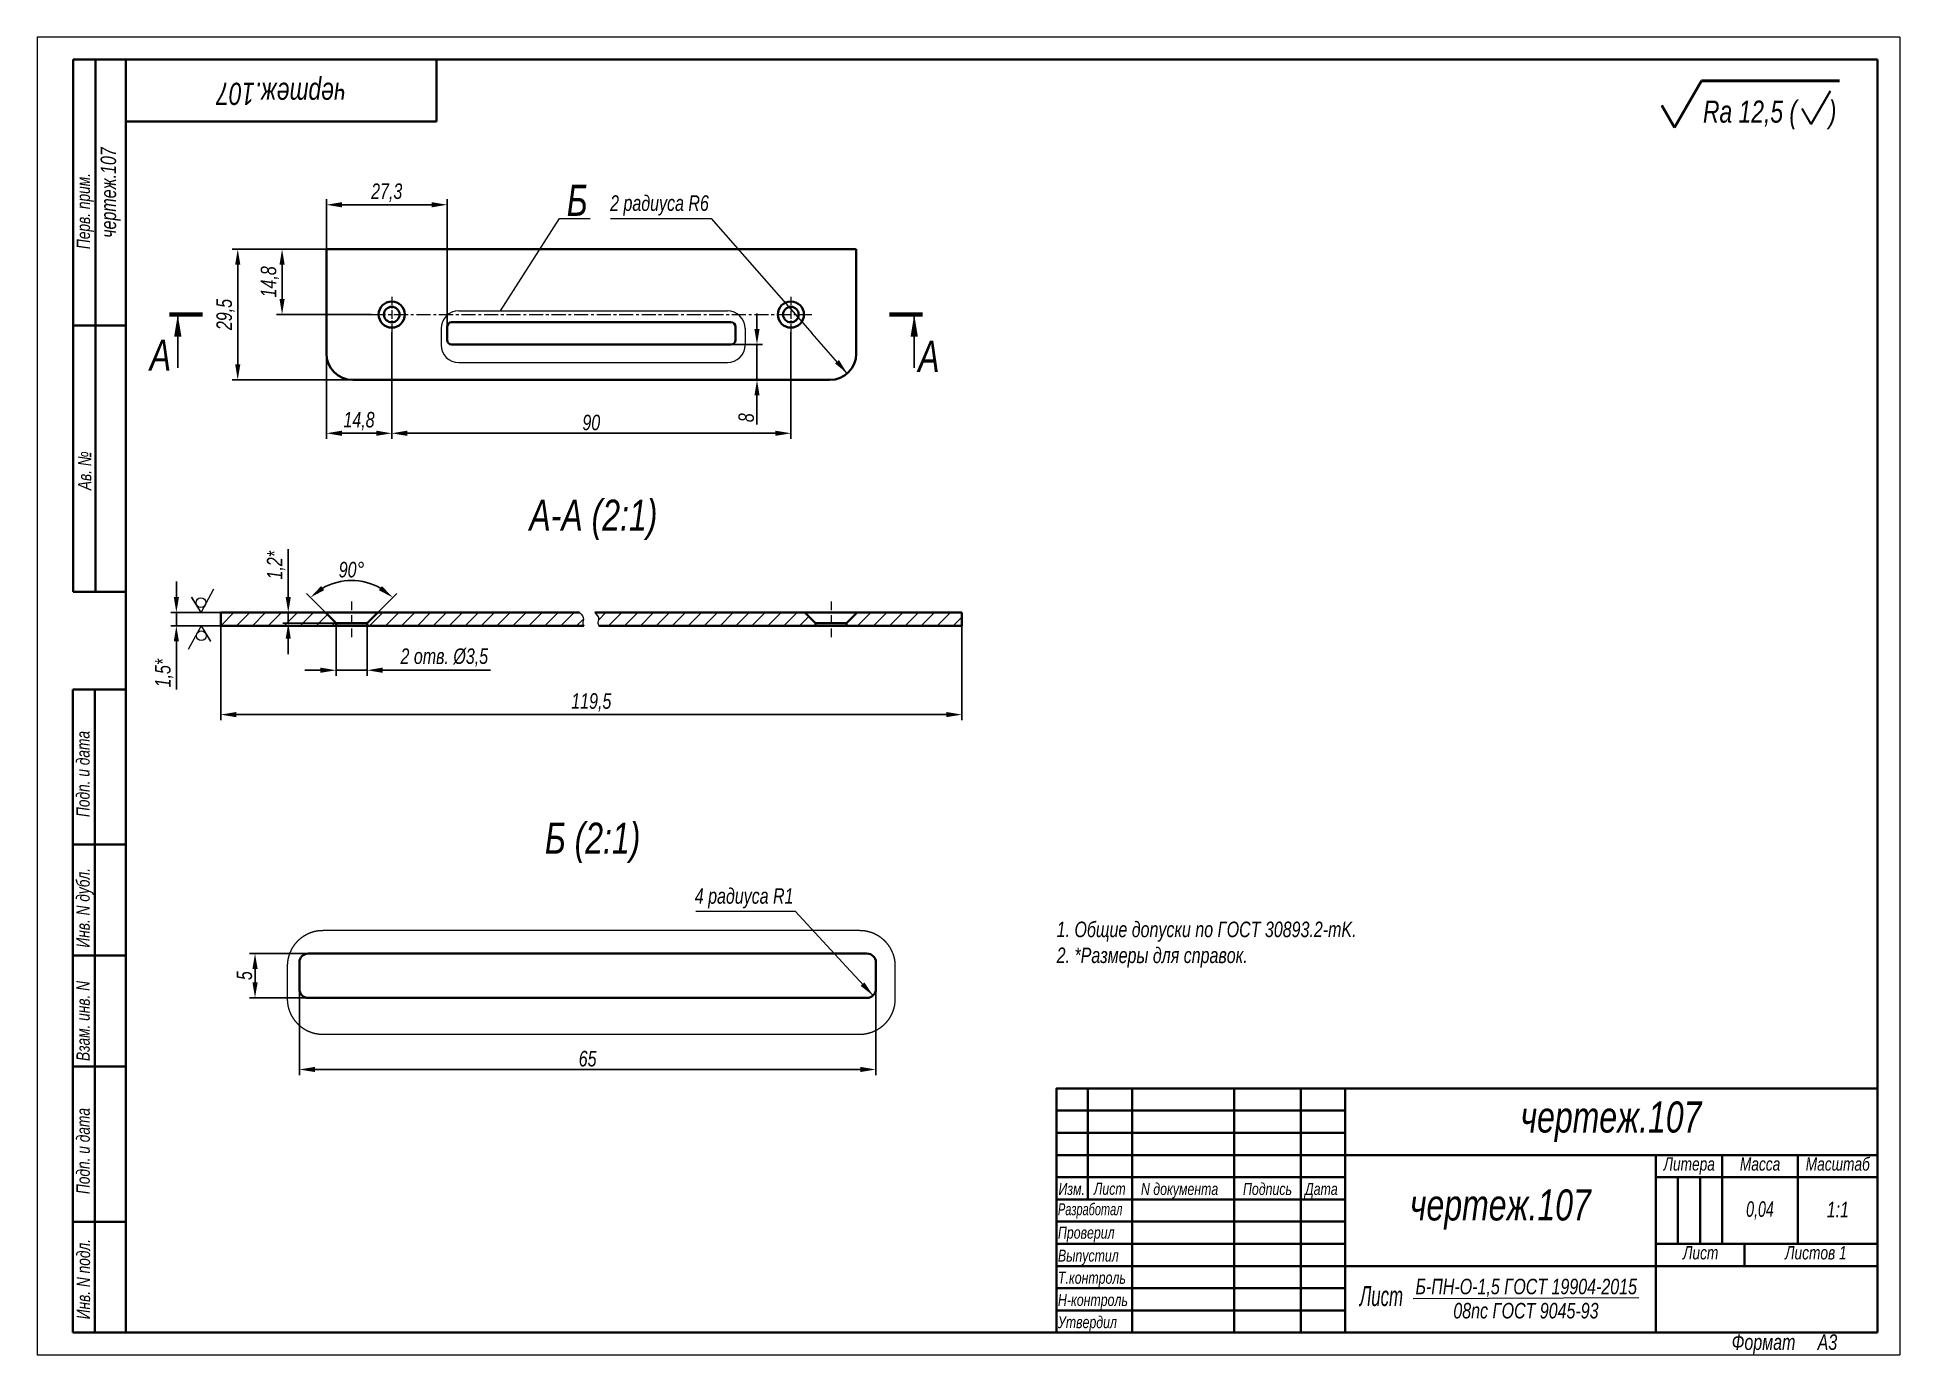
# Model space of a CAD drawing. Header units: millimetres. Extents: x 13811 to 14231, y -9150 to -8853.
import ezdxf

# ---------------------------------------------------------------- set-up
doc = ezdxf.new("R2010")
doc.units = ezdxf.units.MM
doc.linetypes.add('LT_08', pattern=[10.16, 6.35, -1.27, 1.27, -1.27])
for name, color, linetype, lineweight in [('Layer_01', 3, 'Continuous', 13), ('Layer_05', 7, 'Continuous', 40), ('Layer_08', 1, 'Continuous', 15), ('Layer_09', 6, 'Continuous', 15), ('Layer_15', 7, 'Continuous', 40), ('Layer_18', 7, 'Continuous', 18), ('Layer_19', 7, 'Continuous', 50), ('Layer_20', 8, 'Continuous', 20)]:
    doc.layers.add(name, color=color, linetype=linetype, lineweight=lineweight)
doc.styles.add('Style_01', font='ARIALNI.TTF', dxfattribs={"width": 0.9, "height": 3.5})
doc.dimstyles.new('DimStyle_05', dxfattribs={"dimtxt": 3.5, "dimasz": 3.5, "dimexe": 1.25, "dimexo": 0, "dimtad": 1, "dimdec": 1, "dimtxsty": 'Style_01', "dimcen": 0, "dimazin": 3, "dimtfac": 1, "dimtdec": 1, "dimtmove": 0, "dimatfit": 3})

msp = doc.modelspace()

# ---------------------------------------------------------------- texts
at = {"layer": 'Layer_01', "style": 'Style_01'}
for s, height, width, p in [('Rа 12,5 (     )', 5, 0.9, (14186.28, -8871.89)), ('А', 7, 0.9, (13836.02, -8927.77)), ('А', 7, 0.9, (14009.31, -8928.06)), ('А-А (2:1)', 7, 0.9, (13921.63, -8963.87)), ('1:1', 3.5, 0.9, (14214.18, -9118.65)), ('Лист', 4.5, 0.735, (14108.88, -9138.66))]:
    msp.add_text(s, height=height, dxfattribs=dict(at, width=width)).set_placement(p)
at = {"layer": 'Layer_01', "attachment_point": 5, "style": 'Style_01'}
for insert, char_height, width, rotation in [((13865.65, -8864.63), 5, 70, 180), ((13827.21, -8887.63), 3.5, 60, 90)]:
    msp.add_mtext('чертеж.107', dxfattribs=dict(at, insert=insert, char_height=char_height, width=width, rotation=rotation))
at = {"layer": 'Layer_01', "char_height": 7, "attachment_point": 1, "style": 'Style_01'}
for s, insert in [('Б', (13930.06, -8885.89)), ('Б (2:1)', (13925.12, -9029.68))]:
    msp.add_mtext(s, dxfattribs=dict(at, insert=insert))
at = {"layer": 'Layer_01', "insert": (14040.53, -9062.39), "char_height": 3.5, "attachment_point": 7, "style": 'Style_01'}
msp.add_mtext_dynamic_manual_height_columns('1. Общие допуски по ГОСТ 30893.2-mK.\\P2. *Размеры для справок.', width=195.1382, gutter_width=17.5, heights=[-10.42], dxfattribs=at)
at = {"layer": 'Layer_01', "style": 'Style_01'}
for s, insert, char_height, width, attachment_point in [('чертеж.107', (14165.53, -9097.1), 7, 119.919, 5), ('чертеж.107', (14140.59, -9116.92), 7, 70.0467, 5), ('{\\W0.8;0,04}', (14199.13, -9117.12), 3.5, 17.0113, 5), ('Б-ПН-О-1,5 ГОСТ 19904-2015 ', (14121.46, -9132.5), 3.5, 80.4604, 1), ('08пс ГОСТ 9045-93', (14129.98, -9137.95), 3.5, 80.4604, 1)]:
    msp.add_mtext(s, dxfattribs=dict(at, insert=insert, char_height=char_height, width=width, attachment_point=attachment_point))
at = {"layer": 'Layer_08', "ltscale": 0.5, "char_height": 3.5, "attachment_point": 5, "style": 'Style_01'}
for s, insert in [('2 радиуса R6', (13950.97, -8890.55)), ('4 радиуса R1', (13970.06, -9046.74))]:
    msp.add_mtext(s, dxfattribs=dict(at, insert=insert))

# ---------------------------------------------------------------- blocks, each defined once
blk = doc.blocks.new('Block_18')
at = {"layer": 'Layer_05', "linetype": 'Continuous', "lineweight": 15}
for p, q in [((0, 297.18), (0, 0.18)), ((420, 297.18), (0, 297.18)), ((420, 297.18), (420, 0.18)), ((0, 0.18), (420, 0.18))]:
    blk.add_line(p, q, dxfattribs=at)
at = {"layer": 'Layer_05', "linetype": 'Continuous'}
for p, q in [((415, 292.18), (8.12, 292.18)), ((8.12, 172.18), (8.12, 292.18)), ((13.12, 172.18), (13.12, 292.18)), ((20, 292.18), (20, 5.18)), ((90, 292.18), (90, 278.18)), ((415, 5.18), (415, 292.18)), ((20, 278.18), (90, 278.18)), ((8.12, 232.18), (20, 232.18)), ((8.12, 172.18), (20, 172.18)), ((8, 5.18), (8, 150.18)), ((8, 150.18), (20, 150.18)), ((13, 5.18), (13, 150.18)), ((8, 115.18), (20, 115.18)), ((8, 90.18), (20, 90.18)), ((8, 65.18), (20, 65.18)), ((229.88, 55.22), (294.92, 55.22)), ((229.88, 50.21), (294.92, 50.21)), ((229.88, 45.21), (294.92, 45.21)), ((369.97, 40.21), (369.97, 25.2)), ((374.97, 40.21), (374.97, 25.2)), ((8, 30.18), (20, 30.18)), ((229.88, 30.2), (294.92, 30.2)), ((229.88, 25.2), (294.92, 25.2)), ((229.88, 20.19), (294.92, 20.19)), ((229.88, 15.19), (294.92, 15.19)), ((229.88, 10.19), (294.92, 10.19)), ((8, 5.18), (20, 5.18)), ((20, 5.18), (415, 5.18)), ((415, 5.18), (230, 5.18))]:
    blk.add_line(p, q, dxfattribs=at)
for points in [[(415, 60.22), (229.88, 60.22), (229.88, 5.18)], [(236.88, 60.22), (236.88, 35.2)], [(246.89, 60.22), (246.89, 5.18)], [(269.9, 60.22), (269.9, 5.18)], [(284.91, 60.22), (284.91, 5.18)], [(294.92, 60.22), (294.92, 5.18)], [(415, 45.21), (294.92, 45.21)], [(415, 45.21), (294.92, 45.21)], [(364.97, 45.21), (364.97, 5.18)], [(379.98, 45.21), (379.98, 25.2)], [(396.99, 45.21), (396.99, 25.2)], [(396.99, 45.21), (396.99, 25.2)], [(229.88, 40.21), (294.92, 40.21)], [(364.97, 40.21), (415, 40.21)], [(229.88, 35.2), (294.92, 35.2)], [(364.97, 25.2), (415, 25.2)], [(384.98, 25.2), (384.98, 20.19)], [(294.92, 20.19), (415, 20.19)]]:
    blk.add_lwpolyline(points, dxfattribs=at)
at = {"layer": 'Layer_05', "linetype": 'Continuous', "style": 'Style_01', "width": 0.9}
for s, p in [('Перв. прим.', (11.89, 249.43)), ('Ав. №', (12.16, 195.1)), ('Подп. и дата', (11.81, 121.4)), ('Инв. N дубл.', (11.82, 91.97)), ('Взам. инв. N', (11.83, 66.4)), ('Подп. и дата', (11.85, 36.4)), ('Инв. N подл.', (11.9, 8.18))]:
    blk.add_text(s, height=3, rotation=90, dxfattribs=at).set_placement(p)
at = {"layer": 'Layer_05', "linetype": 'Continuous', "style": 'Style_01'}
for s, height, width, p in [('Литера', 3, 0.9, (366.74, 41.69)), ('Масса', 3, 0.9, (383.95, 41.69)), ('Масштаб', 3, 0.9, (398.8, 41.69)), ('Изм.', 2.7, 0.9, (230.29, 36.2)), ('Лист', 2.7, 0.9, (238.27, 36.25)), ('N документа', 2.7, 0.9, (248.89, 36.2)), ('Подпись', 2.7, 0.9, (271.9, 36.2)), ('Дата', 2.7, 0.9, (285.88, 36.2)), ('Разработал', 2.7, 0.8, (230.17, 31.64)), ('Проверил', 2.7, 0.9, (230.17, 26.36)), ('Выпустил', 2.7, 0.9, (230.17, 21.19)), ('Лист ', 3, 0.9, (371.13, 21.68)), ('Листов 1', 3, 0.9, (394.15, 21.68)), ('Т.контроль', 2.7, 0.9, (230.17, 16.19)), ('Н-контроль', 2.7, 0.9, (230.17, 11.19)), ('Утвердил', 2.7, 0.9, (230.17, 6.18))]:
    blk.add_text(s, height=height, dxfattribs=dict(at, width=width)).set_placement(p)
at = {"layer": 'Layer_05', "linetype": 'Continuous', "insert": (382.1, 4.78), "char_height": 3.5, "width": 32.9515, "attachment_point": 1, "style": 'Style_01'}
blk.add_mtext('Формат     А3', dxfattribs=at)
blk = doc.blocks.new('*D62')
at = {"layer": 'Defpoints', "color": 0, "ltscale": 0.5, "transparency": 16777216}
for p in [(13852.02, -8982.33), (13842.02, -8985.33), (13852.02, -8985.33)]:
    blk.add_point(p, dxfattribs=at)
at = {"layer": 'Layer_08', "color": 0, "lineweight": -2, "ltscale": 0.5, "transparency": 16777216}
for p, q in [((13842.02, -8978.83), (13842.02, -8975.33)), ((13852.02, -8982.33), (13840.77, -8982.33)), ((13842.02, -8982.33), (13842.02, -8985.33)), ((13852.02, -8985.33), (13840.77, -8985.33)), ((13842.02, -8988.83), (13842.02, -8999.64))]:
    blk.add_line(p, q, dxfattribs=at)
at = {"layer": 'Layer_08', "color": 0, "ltscale": 0.5, "transparency": 16777216}
for points in [[(13841.44, -8978.83), (13842.61, -8978.83), (13842.02, -8982.33)], [(13841.44, -8988.83), (13842.61, -8988.83), (13842.02, -8985.33)]]:
    blk.add_solid(points, dxfattribs=at)
at = {"layer": 'Layer_08', "color": 0, "ltscale": 0.5, "transparency": 16777216, "insert": (13839.29, -8995.98), "char_height": 3.5, "attachment_point": 5, "rotation": 90, "style": 'Style_01'}
blk.add_mtext('1,5*', dxfattribs=at)
blk = doc.blocks.new('*D63')
at = {"layer": 'Defpoints', "color": 0, "ltscale": 0.5, "transparency": 16777216}
for p in [(13852.02, -8985.33), (14019.15, -8985.33), (14019.15, -9005.33)]:
    blk.add_point(p, dxfattribs=at)
at = {"layer": 'Layer_08', "color": 0, "lineweight": -2, "ltscale": 0.5, "transparency": 16777216}
for p, q in [((13852.02, -8985.33), (13852.02, -9006.58)), ((14019.15, -8985.33), (14019.15, -9006.58)), ((13855.52, -9005.33), (14015.65, -9005.33))]:
    blk.add_line(p, q, dxfattribs=at)
at = {"layer": 'Layer_08', "color": 0, "ltscale": 0.5, "transparency": 16777216}
for points in [[(13855.52, -9004.74), (13855.52, -9005.91), (13852.02, -9005.33)], [(14015.65, -9004.74), (14015.65, -9005.91), (14019.15, -9005.33)]]:
    blk.add_solid(points, dxfattribs=at)
at = {"layer": 'Layer_08', "color": 0, "ltscale": 0.5, "transparency": 16777216, "insert": (13935.59, -9002.59), "char_height": 3.5, "attachment_point": 5, "style": 'Style_01'}
blk.add_mtext('119,5', dxfattribs=at)
blk = doc.blocks.new('*D64')
at = {"layer": 'Defpoints', "color": 0, "ltscale": 0.5, "transparency": 16777216}
for p in [(13878.02, -8985.33), (13885.02, -8985.33), (13885.02, -8995.33)]:
    blk.add_point(p, dxfattribs=at)
at = {"layer": 'Layer_08', "color": 0, "lineweight": -2, "ltscale": 0.5, "transparency": 16777216}
for p, q in [((13878.02, -8985.33), (13878.02, -8996.58)), ((13885.02, -8985.33), (13885.02, -8996.58)), ((13874.52, -8995.33), (13871.02, -8995.33)), ((13878.02, -8995.33), (13885.02, -8995.33)), ((13888.52, -8995.33), (13912.86, -8995.33))]:
    blk.add_line(p, q, dxfattribs=at)
at = {"layer": 'Layer_08', "color": 0, "ltscale": 0.5, "transparency": 16777216}
for points in [[(13874.52, -8994.74), (13874.52, -8995.91), (13878.02, -8995.33)], [(13888.52, -8994.74), (13888.52, -8995.91), (13885.02, -8995.33)]]:
    blk.add_solid(points, dxfattribs=at)
at = {"layer": 'Layer_08', "color": 0, "ltscale": 0.5, "transparency": 16777216, "insert": (13902.44, -8992.48), "char_height": 3.5, "attachment_point": 5, "style": 'Style_01'}
blk.add_mtext('2 отв. %%C3,5', dxfattribs=at)
blk = doc.blocks.new('*D65')
at = {"layer": 'Defpoints', "color": 0, "ltscale": 0.5, "transparency": 16777216}
for p in [(13884.92, -8975.53), (13875.62, -8982.33), (13887.42, -8982.33), (13878.02, -8984.73), (13885.02, -8984.73)]:
    blk.add_point(p, dxfattribs=at)
at = {"layer": 'Layer_08', "color": 0, "lineweight": -2, "ltscale": 0.5, "transparency": 16777216}
for p, q in [((13875.62, -8982.33), (13871.34, -8978.05)), ((13887.42, -8982.33), (13891.7, -8978.05))]:
    blk.add_line(p, q, dxfattribs=at)
blk.add_arc((13881.52, -8988.23), 13.14, 60.3031, 119.6969, dxfattribs=at)
at = {"layer": 'Layer_08', "color": 0, "ltscale": 0.5, "transparency": 16777216}
for points in [[(13875.36, -8977.27), (13874.66, -8976.35), (13872.23, -8978.93)], [(13888.39, -8976.35), (13887.68, -8977.27), (13890.82, -8978.93)]]:
    blk.add_solid(points, dxfattribs=at)
at = {"layer": 'Layer_08', "color": 0, "ltscale": 0.5, "transparency": 16777216, "insert": (13881.52, -8972.67), "char_height": 3.5, "attachment_point": 5, "style": 'Style_01'}
blk.add_mtext('90°', dxfattribs=at)
blk = doc.blocks.new('*D66')
at = {"layer": 'Defpoints', "color": 0, "ltscale": 0.5, "transparency": 16777216}
for p in [(13878.44, -8982.33), (13867.25, -8984.73), (13878.84, -8984.73)]:
    blk.add_point(p, dxfattribs=at)
at = {"layer": 'Layer_08', "color": 0, "lineweight": -2, "ltscale": 0.5, "transparency": 16777216}
for p, q in [((13867.25, -8978.83), (13867.25, -8968.02)), ((13878.44, -8982.33), (13866, -8982.33)), ((13867.25, -8984.73), (13867.25, -8982.33)), ((13878.84, -8984.73), (13866, -8984.73)), ((13867.25, -8988.23), (13867.25, -8991.73))]:
    blk.add_line(p, q, dxfattribs=at)
at = {"layer": 'Layer_08', "color": 0, "ltscale": 0.5, "transparency": 16777216}
for points in [[(13866.67, -8978.83), (13867.83, -8978.83), (13867.25, -8982.33)], [(13866.67, -8988.23), (13867.83, -8988.23), (13867.25, -8984.73)]]:
    blk.add_solid(points, dxfattribs=at)
at = {"layer": 'Layer_08', "color": 0, "ltscale": 0.5, "transparency": 16777216, "insert": (13864.51, -8971.67), "char_height": 3.5, "attachment_point": 5, "rotation": 90, "style": 'Style_01'}
blk.add_mtext('1,2*', dxfattribs=at)
blk = doc.blocks.new('*D67')
at = {"layer": 'Defpoints', "color": 0, "ltscale": 0.5, "transparency": 16777216}
for p in [(13886.99, -8900.39), (13855.86, -8929.89), (13885.76, -8929.89)]:
    blk.add_point(p, dxfattribs=at)
at = {"layer": 'Layer_08', "color": 0, "lineweight": -2, "ltscale": 0.5, "transparency": 16777216}
for p, q in [((13886.99, -8900.39), (13854.61, -8900.39)), ((13855.86, -8903.89), (13855.86, -8926.39)), ((13885.76, -8929.89), (13854.61, -8929.89))]:
    blk.add_line(p, q, dxfattribs=at)
at = {"layer": 'Layer_08', "color": 0, "ltscale": 0.5, "transparency": 16777216}
for points in [[(13855.28, -8903.89), (13856.44, -8903.89), (13855.86, -8900.39)], [(13855.28, -8926.39), (13856.44, -8926.39), (13855.86, -8929.89)]]:
    blk.add_solid(points, dxfattribs=at)
at = {"layer": 'Layer_08', "color": 0, "ltscale": 0.5, "transparency": 16777216, "insert": (13853.12, -8915.14), "char_height": 3.5, "attachment_point": 5, "rotation": 90, "style": 'Style_01'}
blk.add_mtext('29,5', dxfattribs=at)
blk = doc.blocks.new('*D68')
at = {"layer": 'Defpoints', "color": 0, "ltscale": 0.5, "transparency": 16777216}
for p in [(13894.4, -8900.39), (13865.86, -8915.14), (13886, -8915.14)]:
    blk.add_point(p, dxfattribs=at)
at = {"layer": 'Layer_08', "color": 0, "lineweight": -2, "ltscale": 0.5, "transparency": 16777216}
for p, q in [((13894.4, -8900.39), (13864.61, -8900.39)), ((13865.86, -8903.89), (13865.86, -8911.64)), ((13886, -8915.14), (13864.61, -8915.14))]:
    blk.add_line(p, q, dxfattribs=at)
at = {"layer": 'Layer_08', "color": 0, "ltscale": 0.5, "transparency": 16777216}
for points in [[(13865.28, -8903.89), (13866.44, -8903.89), (13865.86, -8900.39)], [(13865.28, -8911.64), (13866.44, -8911.64), (13865.86, -8915.14)]]:
    blk.add_solid(points, dxfattribs=at)
at = {"layer": 'Layer_08', "color": 0, "ltscale": 0.5, "transparency": 16777216, "insert": (13863.12, -8907.77), "char_height": 3.5, "attachment_point": 5, "rotation": 90, "style": 'Style_01'}
blk.add_mtext('14,8', dxfattribs=at)
blk = doc.blocks.new('*D69')
at = {"layer": 'Defpoints', "color": 0, "ltscale": 0.5, "transparency": 16777216}
for p in [(13890.59, -8919.15), (13980.59, -8919.14), (13980.59, -8941.91)]:
    blk.add_point(p, dxfattribs=at)
at = {"layer": 'Layer_08', "color": 0, "lineweight": -2, "ltscale": 0.5, "transparency": 16777216}
for p, q in [((13890.59, -8919.15), (13890.59, -8943.16)), ((13980.59, -8919.14), (13980.59, -8943.16)), ((13894.09, -8941.91), (13977.09, -8941.91))]:
    blk.add_line(p, q, dxfattribs=at)
at = {"layer": 'Layer_08', "color": 0, "ltscale": 0.5, "transparency": 16777216}
for points in [[(13894.09, -8941.32), (13894.09, -8942.49), (13890.59, -8941.91)], [(13977.09, -8941.32), (13977.09, -8942.49), (13980.59, -8941.91)]]:
    blk.add_solid(points, dxfattribs=at)
at = {"layer": 'Layer_08', "color": 0, "ltscale": 0.5, "transparency": 16777216, "insert": (13935.59, -8939.5), "char_height": 3.5, "attachment_point": 5, "style": 'Style_01'}
blk.add_mtext('90', dxfattribs=at)
blk = doc.blocks.new('*D70')
at = {"layer": 'Defpoints', "color": 0, "ltscale": 0.5, "transparency": 16777216}
for p in [(13875.84, -8912.14), (13890.59, -8919.15), (13890.59, -8941.91)]:
    blk.add_point(p, dxfattribs=at)
at = {"layer": 'Layer_08', "color": 0, "lineweight": -2, "ltscale": 0.5, "transparency": 16777216}
for p, q in [((13875.84, -8912.14), (13875.84, -8943.16)), ((13890.59, -8919.15), (13890.59, -8943.16)), ((13879.34, -8941.91), (13887.09, -8941.91))]:
    blk.add_line(p, q, dxfattribs=at)
at = {"layer": 'Layer_08', "color": 0, "ltscale": 0.5, "transparency": 16777216}
for points in [[(13879.34, -8941.32), (13879.34, -8942.49), (13875.84, -8941.91)], [(13887.09, -8941.32), (13887.09, -8942.49), (13890.59, -8941.91)]]:
    blk.add_solid(points, dxfattribs=at)
at = {"layer": 'Layer_08', "color": 0, "ltscale": 0.5, "transparency": 16777216, "insert": (13883.21, -8939.17), "char_height": 3.5, "attachment_point": 5, "style": 'Style_01'}
blk.add_mtext('14,8', dxfattribs=at)
blk = doc.blocks.new('*D71')
at = {"layer": 'Defpoints', "color": 0, "ltscale": 0.5, "transparency": 16777216}
for p in [(13875.84, -8890.39), (13875.84, -8900.39), (13903.09, -8919.39)]:
    blk.add_point(p, dxfattribs=at)
at = {"layer": 'Layer_08', "color": 0, "lineweight": -2, "ltscale": 0.5, "transparency": 16777216}
for p, q in [((13875.84, -8900.39), (13875.84, -8889.14)), ((13899.59, -8890.39), (13879.34, -8890.39)), ((13903.09, -8919.39), (13903.09, -8889.14))]:
    blk.add_line(p, q, dxfattribs=at)
at = {"layer": 'Layer_08', "color": 0, "ltscale": 0.5, "transparency": 16777216}
for points in [[(13879.34, -8889.81), (13879.34, -8890.98), (13875.84, -8890.39)], [(13899.59, -8889.81), (13899.59, -8890.98), (13903.09, -8890.39)]]:
    blk.add_solid(points, dxfattribs=at)
at = {"layer": 'Layer_08', "color": 0, "ltscale": 0.5, "transparency": 16777216, "insert": (13889.46, -8887.66), "char_height": 3.5, "attachment_point": 5, "style": 'Style_01'}
blk.add_mtext('27,3', dxfattribs=at)
blk = doc.blocks.new('*D72')
at = {"layer": 'Defpoints', "color": 0, "ltscale": 0.5, "transparency": 16777216}
for p in [(13964.29, -8921.89), (13964.69, -8929.89), (13972.95, -8929.89)]:
    blk.add_point(p, dxfattribs=at)
at = {"layer": 'Layer_08', "color": 0, "lineweight": -2, "ltscale": 0.5, "transparency": 16777216}
for p, q in [((13972.95, -8918.39), (13972.95, -8914.89)), ((13964.29, -8921.89), (13974.2, -8921.89)), ((13972.95, -8921.89), (13972.95, -8929.89)), ((13964.69, -8929.89), (13974.2, -8929.89)), ((13972.95, -8933.39), (13972.95, -8939.91))]:
    blk.add_line(p, q, dxfattribs=at)
at = {"layer": 'Layer_08', "color": 0, "ltscale": 0.5, "transparency": 16777216}
for points in [[(13972.37, -8918.39), (13973.54, -8918.39), (13972.95, -8921.89)], [(13972.37, -8933.39), (13973.54, -8933.39), (13972.95, -8929.89)]]:
    blk.add_solid(points, dxfattribs=at)
at = {"layer": 'Layer_08', "color": 0, "ltscale": 0.5, "transparency": 16777216, "insert": (13970.54, -8938.4), "char_height": 3.5, "attachment_point": 5, "rotation": 90, "style": 'Style_01'}
blk.add_mtext('8', dxfattribs=at)
blk = doc.blocks.new('*D73')
at = {"layer": 'Defpoints', "color": 0, "ltscale": 0.5, "transparency": 16777216}
for p in [(13874.43, -9059.18), (13859.76, -9069.18), (13873.6, -9069.18)]:
    blk.add_point(p, dxfattribs=at)
at = {"layer": 'Layer_08', "color": 0, "lineweight": -2, "ltscale": 0.5, "transparency": 16777216}
for p, q in [((13874.43, -9059.18), (13858.51, -9059.18)), ((13859.76, -9062.68), (13859.76, -9065.68)), ((13873.6, -9069.18), (13858.51, -9069.18))]:
    blk.add_line(p, q, dxfattribs=at)
at = {"layer": 'Layer_08', "color": 0, "ltscale": 0.5, "transparency": 16777216}
for points in [[(13859.18, -9062.68), (13860.35, -9062.68), (13859.76, -9059.18)], [(13859.18, -9065.68), (13860.35, -9065.68), (13859.76, -9069.18)]]:
    blk.add_solid(points, dxfattribs=at)
at = {"layer": 'Layer_08', "color": 0, "ltscale": 0.5, "transparency": 16777216, "insert": (13857.36, -9064.18), "char_height": 3.5, "attachment_point": 5, "rotation": 90, "style": 'Style_01'}
blk.add_mtext('5', dxfattribs=at)
blk = doc.blocks.new('*D74')
at = {"layer": 'Defpoints', "color": 0, "ltscale": 0.5, "transparency": 16777216}
for p in [(13869.76, -9064.18), (13999.76, -9064.18), (13999.76, -9085.33)]:
    blk.add_point(p, dxfattribs=at)
at = {"layer": 'Layer_08', "color": 0, "lineweight": -2, "ltscale": 0.5, "transparency": 16777216}
for p, q in [((13869.76, -9064.18), (13869.76, -9086.58)), ((13999.76, -9064.18), (13999.76, -9086.58)), ((13873.26, -9085.33), (13996.26, -9085.33))]:
    blk.add_line(p, q, dxfattribs=at)
at = {"layer": 'Layer_08', "color": 0, "ltscale": 0.5, "transparency": 16777216}
for points in [[(13873.26, -9084.74), (13873.26, -9085.91), (13869.76, -9085.33)], [(13996.26, -9084.74), (13996.26, -9085.91), (13999.76, -9085.33)]]:
    blk.add_solid(points, dxfattribs=at)
at = {"layer": 'Layer_08', "color": 0, "ltscale": 0.5, "transparency": 16777216, "insert": (13934.76, -9082.91), "char_height": 3.5, "attachment_point": 5, "style": 'Style_01'}
blk.add_mtext('65', dxfattribs=at)

# ---------------------------------------------------------------- dimensions: what is measured, and where the dimension line sits
at = {"layer": 'Layer_08', "ltscale": 0.5}
for base, p1, p2, picture, middle in [((13875.83785307, -8890.39382974), (13903.08785307, -8919.39382974), (13875.83785307, -8900.39382974), '*D71', (13889.46285307, -8887.65832496)), ((13890.58785307, -8941.90812876), (13875.83785307, -8912.14382974), (13890.58785307, -8919.15463677), '*D70', (13883.21285307, -8939.17262399)), ((13980.59, -8941.91), (13890.59, -8919.15), (13980.59, -8919.14), '*D69', (13935.59, -8939.5))]:
    dim = msp.add_linear_dim(base=base, p1=p1, p2=p2, dimstyle='DimStyle_05', dxfattribs=at)
    dim.commit()
    dim.dimension.update_dxf_attribs({"geometry": picture, "text_midpoint": middle})
for base, p1, p2, picture, middle in [((13855.86, -8929.89), (13886.99, -8900.39), (13885.76, -8929.89), '*D67', (13853.12, -8915.14)), ((13865.8587506, -8915.14382974), (13894.39630933, -8900.39382974), (13885.99617178, -8915.14382974), '*D68', (13863.12324583, -8907.76882974))]:
    dim = msp.add_linear_dim(base=base, p1=p1, p2=p2, angle=90, dimstyle='DimStyle_05', dxfattribs=at)
    dim.commit()
    dim.dimension.update_dxf_attribs({"geometry": picture, "text_midpoint": middle})
dim = msp.add_linear_dim(base=(13972.95, -8929.89), p1=(13964.29, -8921.89), p2=(13964.69, -8929.89), angle=90, dimstyle='DimStyle_05', dxfattribs=at)
dim.commit()
dim.dimension.update_dxf_attribs({"geometry": '*D72', "text_midpoint": (13972.95, -8938.4), "dimtype": 160})
dim = msp.add_linear_dim(base=(13867.25, -8984.73), p1=(13878.44, -8982.33), p2=(13878.84, -8984.73), angle=90, text='1,2*', dimstyle='DimStyle_05', dxfattribs=at)
dim.commit()
dim.dimension.update_dxf_attribs({"geometry": '*D66', "text_midpoint": (13867.25, -8971.67), "dimtype": 160})
dim = msp.add_angular_dim_2l(base=(13884.92, -8975.53), line1=((13885.02, -8984.73), (13887.42, -8982.33)), line2=((13875.62, -8982.33), (13878.02, -8984.73)), dimstyle='DimStyle_05', dxfattribs=at)
dim.commit()
dim.dimension.update_dxf_attribs({"geometry": '*D65', "text_midpoint": (13881.52, -8972.67)})
for base, p1, p2, text, picture, middle in [((13842.02, -8985.33), (13852.02, -8982.33), (13852.02, -8985.33), '1,5*', '*D62', (13839.29, -8995.98)), ((13859.76, -9069.18), (13874.43, -9059.18), (13873.6, -9069.18), '5', '*D73', (13857.36, -9064.18))]:
    dim = msp.add_linear_dim(base=base, p1=p1, p2=p2, angle=90, text=text, dimstyle='DimStyle_05', dxfattribs=at)
    dim.commit()
    dim.dimension.update_dxf_attribs({"geometry": picture, "text_midpoint": middle})
for base, p1, p2, text, picture, middle in [((14019.15, -9005.33), (13852.02, -8985.33), (14019.15, -8985.33), '119,5', '*D63', (13935.59, -9002.59)), ((13999.76, -9085.33), (13869.76, -9064.18), (13999.76, -9064.18), '65', '*D74', (13934.76, -9082.91))]:
    dim = msp.add_linear_dim(base=base, p1=p1, p2=p2, text=text, dimstyle='DimStyle_05', dxfattribs=at)
    dim.commit()
    dim.dimension.update_dxf_attribs({"geometry": picture, "text_midpoint": middle})
dim = msp.add_linear_dim(base=(13885.02, -8995.33), p1=(13878.02, -8985.33), p2=(13885.02, -8985.33), text='2 отв. %%C3,5', dimstyle='DimStyle_05', dxfattribs=at)
dim.commit()
dim.dimension.update_dxf_attribs({"geometry": '*D64', "text_midpoint": (13902.44, -8995.33), "dimtype": 160})

# ---------------------------------------------------------------- hatches: boundary and pattern name
at = {"linetype": 'Continuous', "lineweight": 18}
h = msp.add_hatch(dxfattribs=at)
h.set_pattern_fill('ANSI31', color=256, scale=0.8, style=0)
h.set_pattern_definition([(45, (-13924.705, 9019.3402), (-1.79605122, 1.79605122), [])])
h.paths.add_polyline_path([(13875.62, -8982.33), (13852.02, -8982.33), (13852.02, -8985.33), (13878.02, -8985.33), (13878.02, -8984.73)], flags=0)
h = msp.add_hatch(dxfattribs=at)
h.set_pattern_fill('ANSI31', color=256, scale=0.8, style=0)
h.set_pattern_definition([(45, (-13996.5741, 9019.3402), (-1.79605122, 1.79605122), [])])
h.paths.add_polyline_path([(13993.15, -8985.33), (14019.15, -8985.33), (14019.15, -8982.33), (13995.55, -8982.33), (13993.15, -8984.73)], flags=0)
at = {"layer": 'Layer_18', "ltscale": 0.5}
h = msp.add_hatch(dxfattribs=at)
h.set_pattern_fill('ANSI31', color=256, scale=0.8)
edge = h.paths.add_edge_path()
edge.add_spline(control_points=[(13933.89, -8985.33), (13933.76, -8985.05), (13933.54, -8984.57), (13934.07, -8983.49), (13933.42, -8982.82), (13932.94, -8982.33)], knot_values=[0, 0, 0, 0, 0.876979, 1.489397, 3.276457, 3.276457, 3.276457, 3.276457], degree=3, periodic=0)
edge.add_line((13932.94, -8982.33), (13887.42, -8982.33))
edge.add_line((13887.42, -8982.33), (13885.02, -8984.73))
edge.add_line((13885.02, -8984.73), (13885.02, -8985.33))
edge.add_line((13885.02, -8985.33), (13933.89, -8985.33))
edge = h.paths.add_edge_path()
edge.add_line((13983.75, -8982.33), (13936.35, -8982.33))
edge.add_spline(control_points=[(13936.35, -8982.33), (13936.84, -8982.82), (13937.48, -8983.49), (13936.96, -8984.57), (13937.18, -8985.05), (13937.3, -8985.33)], knot_values=[0, 0, 0, 0, 1.787059, 2.399478, 3.276457, 3.276457, 3.276457, 3.276457], degree=3, periodic=0)
edge.add_line((13937.3, -8985.33), (13986.15, -8985.33))
edge.add_line((13986.15, -8985.33), (13986.15, -8984.73))
edge.add_line((13986.15, -8984.73), (13983.75, -8982.33))

# ---------------------------------------------------------------- linework, layer by layer
at = {"layer": 'Layer_01', "lineweight": 13, "ltscale": 0.303109}
msp.add_line((14179.84, -8872.95), (14185.91, -8862.45), dxfattribs=at)
msp.add_line((14179.84, -8872.95), (14185.91, -8862.45), dxfattribs=at)
msp.add_line((14179.84, -8872.95), (14185.91, -8862.45), dxfattribs=at)
at = {"layer": 'Layer_01', "lineweight": 30}
for q in [(14215.03, -8864.69), (14215.03, -8864.69), (14215.03, -8864.69), (14215.03, -8864.69), (14208.68, -8868.69), (14208.68, -8868.69), (14208.68, -8868.69), (14208.68, -8868.69)]:
    msp.add_line((14210.7, -8872.19), q, dxfattribs=at)
at = {"layer": 'Layer_01', "lineweight": 13, "ltscale": 0.141451}
msp.add_line((14179.84, -8872.95), (14177.02, -8868.05), dxfattribs=at)
msp.add_line((14179.84, -8872.95), (14177.02, -8868.05), dxfattribs=at)
msp.add_line((14179.84, -8872.95), (14177.02, -8868.05), dxfattribs=at)
at = {"layer": 'Layer_01'}
msp.add_line((14120.95, -9136.95), (14171.82, -9136.76), dxfattribs=at)
at = {"layer": 'Layer_08', "linetype": 'Continuous', "lineweight": 13, "ltscale": 0.5}
for p, q in [((13939.93, -8893.47), (13962.64, -8893.47)), ((13962.64, -8893.47), (13985.38, -8919.38)), ((13993.29, -8928.4), (13985.38, -8919.38)), ((13959.15, -9049.66), (13981.59, -9049.66)), ((13981.59, -9049.66), (13994.03, -9063.14)), ((13999.12, -9068.65), (13994.03, -9063.14))]:
    msp.add_line(p, q, dxfattribs=at)
at = {"layer": 'Layer_08', "ltscale": 0.5}
for points in [[(13991.43, -8925.39), (13990.55, -8926.16), (13993.29, -8928.4)], [(13997.17, -9065.69), (13996.32, -9066.48), (13999.12, -9068.65)]]:
    msp.add_solid(points, dxfattribs=at)
at = {"layer": 'Layer_09', "linetype": 'LT_08', "ltscale": 0.3}
for p, q in [((13890.59, -8911.13), (13890.59, -8919.15)), ((13980.59, -8911.15), (13980.59, -8919.14)), ((13881.52, -8979.85), (13881.52, -8987.87)), ((13989.65, -8979.85), (13989.65, -8987.87))]:
    msp.add_line(p, q, dxfattribs=at)
at = {"layer": 'Layer_09', "linetype": 'LT_08', "ltscale": 0.5}
msp.add_line((13886, -8915.14), (13985.34, -8915.14), dxfattribs=at)
at = {"layer": 'Layer_09'}
for p, q in [((13905.72, -8914.32), (13966.28, -8914.32)), ((13901.72, -8918.32), (13901.72, -8921.99)), ((13970.28, -8918.32), (13970.28, -8921.99)), ((13905.72, -8925.99), (13966.28, -8925.99))]:
    msp.add_line(p, q, dxfattribs=at)
for points in [[(13915.08, -8914.32), (13928.41, -8893.47)], [(13928.41, -8893.47), (13935.34, -8893.47)]]:
    msp.add_lwpolyline(points, dxfattribs=at)
at = {"layer": 'Layer_09', "flags": 128}
msp.add_lwpolyline([(13996.15, -9054.03), (13996.14, -9054.03), (13875.03, -9054.03), (13874.95, -9054.04), (13874.87, -9054.04), (13874.79, -9054.04), (13874.71, -9054.04), (13874.63, -9054.04), (13874.55, -9054.05), (13874.47, -9054.05), (13874.39, -9054.06), (13874.31, -9054.07), (13874.23, -9054.07), (13874.15, -9054.08), (13874.07, -9054.09), (13874, -9054.1), (13873.92, -9054.11), (13873.84, -9054.12), (13873.76, -9054.14), (13873.68, -9054.15), (13873.6, -9054.16), (13873.52, -9054.18), (13873.44, -9054.19), (13873.36, -9054.21), (13873.29, -9054.23), (13873.21, -9054.25), (13873.13, -9054.26), (13873.05, -9054.28), (13872.98, -9054.3), (13872.9, -9054.32), (13872.82, -9054.35), (13872.74, -9054.37), (13872.67, -9054.39), (13872.59, -9054.42), (13872.52, -9054.44), (13872.44, -9054.47), (13872.36, -9054.49), (13872.29, -9054.52), (13872.21, -9054.55), (13872.14, -9054.58), (13872.07, -9054.61), (13871.99, -9054.64), (13871.92, -9054.67), (13871.84, -9054.7), (13871.77, -9054.73), (13871.7, -9054.76), (13871.62, -9054.8), (13871.55, -9054.83), (13871.48, -9054.87), (13871.41, -9054.9), (13871.34, -9054.94), (13871.27, -9054.98), (13871.2, -9055.01), (13871.13, -9055.05), (13871.06, -9055.09), (13870.99, -9055.13), (13870.92, -9055.17), (13870.85, -9055.21), (13870.78, -9055.26), (13870.72, -9055.3), (13870.65, -9055.34), (13870.58, -9055.39), (13870.52, -9055.43), (13870.45, -9055.48), (13870.38, -9055.52), (13870.32, -9055.57), (13870.25, -9055.62), (13870.19, -9055.67), (13870.13, -9055.71), (13870.06, -9055.76), (13870, -9055.81), (13869.94, -9055.86), (13869.88, -9055.92), (13869.82, -9055.97), (13869.76, -9056.02), (13869.7, -9056.07), (13869.64, -9056.13), (13869.58, -9056.18), (13869.52, -9056.24), (13869.46, -9056.29), (13869.41, -9056.35), (13869.35, -9056.4), (13869.29, -9056.46), (13869.24, -9056.52), (13869.18, -9056.58), (13869.13, -9056.64), (13869.08, -9056.69), (13869.02, -9056.75), (13868.97, -9056.82), (13868.92, -9056.88), (13868.87, -9056.94), (13868.82, -9057), (13868.77, -9057.06), (13868.72, -9057.12), (13868.67, -9057.19), (13868.62, -9057.25), (13868.57, -9057.32), (13868.53, -9057.38), (13868.48, -9057.45), (13868.43, -9057.51), (13868.39, -9057.58), (13868.34, -9057.65), (13868.3, -9057.71), (13868.26, -9057.78), (13868.22, -9057.85), (13868.17, -9057.92), (13868.13, -9057.98), (13868.09, -9058.05), (13868.05, -9058.12), (13868.01, -9058.19), (13867.98, -9058.26), (13867.94, -9058.33), (13867.9, -9058.41), (13867.87, -9058.48), (13867.83, -9058.55), (13867.8, -9058.62), (13867.76, -9058.69), (13867.73, -9058.77), (13867.7, -9058.84), (13867.67, -9058.91), (13867.64, -9058.99), (13867.61, -9059.06), (13867.58, -9059.14), (13867.55, -9059.21), (13867.52, -9059.29), (13867.49, -9059.36), (13867.47, -9059.44), (13867.44, -9059.51), (13867.42, -9059.59), (13867.39, -9059.66), (13867.37, -9059.74), (13867.35, -9059.82), (13867.32, -9059.89), (13867.3, -9059.97), (13867.28, -9060.05), (13867.26, -9060.13), (13867.24, -9060.2), (13867.23, -9060.28), (13867.21, -9060.36), (13867.19, -9060.44), (13867.18, -9060.52), (13867.16, -9060.6), (13867.15, -9060.67), (13867.14, -9060.75), (13867.12, -9060.83), (13867.11, -9060.91), (13867.1, -9060.99), (13867.09, -9061.07), (13867.08, -9061.15), (13867.07, -9061.23), (13867.07, -9061.31), (13867.06, -9061.39), (13867.05, -9061.47), (13867.05, -9061.55), (13867.04, -9061.63), (13867.04, -9061.71), (13867.04, -9061.79), (13867.03, -9061.87), (13867.03, -9061.95), (13867.03, -9062.03), (13867.03, -9062.03), (13867.03, -9069.38), (13867.03, -9069.46), (13867.03, -9069.54), (13867.04, -9069.62), (13867.04, -9069.7), (13867.04, -9069.78), (13867.05, -9069.86), (13867.05, -9069.94), (13867.06, -9070.02), (13867.06, -9070.1), (13867.07, -9070.18), (13867.08, -9070.26), (13867.09, -9070.34), (13867.1, -9070.41), (13867.11, -9070.49), (13867.12, -9070.57), (13867.13, -9070.65), (13867.15, -9070.73), (13867.16, -9070.81), (13867.18, -9070.89), (13867.19, -9070.97), (13867.21, -9071.05), (13867.23, -9071.12), (13867.24, -9071.2), (13867.26, -9071.28), (13867.28, -9071.36), (13867.3, -9071.43), (13867.32, -9071.51), (13867.34, -9071.59), (13867.37, -9071.67), (13867.39, -9071.74), (13867.41, -9071.82), (13867.44, -9071.89), (13867.46, -9071.97), (13867.49, -9072.05), (13867.52, -9072.12), (13867.55, -9072.2), (13867.57, -9072.27), (13867.6, -9072.34), (13867.63, -9072.42), (13867.66, -9072.49), (13867.7, -9072.57), (13867.73, -9072.64), (13867.76, -9072.71), (13867.79, -9072.78), (13867.83, -9072.86), (13867.86, -9072.93), (13867.9, -9073), (13867.94, -9073.07), (13867.97, -9073.14), (13868.01, -9073.21), (13868.05, -9073.28), (13868.09, -9073.35), (13868.13, -9073.42), (13868.17, -9073.49), (13868.21, -9073.56), (13868.25, -9073.63), (13868.3, -9073.69), (13868.34, -9073.76), (13868.38, -9073.83), (13868.43, -9073.89), (13868.48, -9073.96), (13868.52, -9074.03), (13868.57, -9074.09), (13868.62, -9074.16), (13868.66, -9074.22), (13868.71, -9074.28), (13868.76, -9074.35), (13868.81, -9074.41), (13868.86, -9074.47), (13868.91, -9074.53), (13868.97, -9074.59), (13869.02, -9074.65), (13869.07, -9074.71), (13869.12, -9074.77), (13869.18, -9074.83), (13869.23, -9074.89), (13869.29, -9074.95), (13869.35, -9075), (13869.4, -9075.06), (13869.46, -9075.12), (13869.52, -9075.17), (13869.57, -9075.23), (13869.63, -9075.28), (13869.69, -9075.33), (13869.75, -9075.39), (13869.81, -9075.44), (13869.87, -9075.49), (13869.94, -9075.54), (13870, -9075.59), (13870.06, -9075.64), (13870.12, -9075.69), (13870.19, -9075.74), (13870.25, -9075.79), (13870.31, -9075.84), (13870.38, -9075.88), (13870.44, -9075.93), (13870.51, -9075.98), (13870.58, -9076.02), (13870.64, -9076.07), (13870.71, -9076.11), (13870.78, -9076.15), (13870.85, -9076.19), (13870.91, -9076.24), (13870.98, -9076.28), (13871.05, -9076.32), (13871.12, -9076.36), (13871.19, -9076.4), (13871.26, -9076.43), (13871.33, -9076.47), (13871.4, -9076.51), (13871.48, -9076.54), (13871.55, -9076.58), (13871.62, -9076.61), (13871.69, -9076.65), (13871.76, -9076.68), (13871.84, -9076.71), (13871.91, -9076.74), (13871.99, -9076.77), (13872.06, -9076.8), (13872.13, -9076.83), (13872.21, -9076.86), (13872.28, -9076.89), (13872.36, -9076.92), (13872.43, -9076.94), (13872.51, -9076.97), (13872.59, -9076.99), (13872.66, -9077.02), (13872.74, -9077.04), (13872.82, -9077.06), (13872.89, -9077.09), (13872.97, -9077.11), (13873.05, -9077.13), (13873.12, -9077.15), (13873.2, -9077.17), (13873.28, -9077.18), (13873.36, -9077.2), (13873.44, -9077.22), (13873.52, -9077.23), (13873.59, -9077.25), (13873.67, -9077.26), (13873.75, -9077.27), (13873.83, -9077.29), (13873.91, -9077.3), (13873.99, -9077.31), (13874.07, -9077.32), (13874.15, -9077.33), (13874.23, -9077.34), (13874.31, -9077.34), (13874.39, -9077.35), (13874.47, -9077.36), (13874.55, -9077.36), (13874.63, -9077.37), (13874.71, -9077.37), (13874.79, -9077.37), (13874.87, -9077.38), (13874.95, -9077.38), (13875.03, -9077.38), (13875.03, -9077.38), (13996.14, -9077.38), (13996.22, -9077.38), (13996.3, -9077.38), (13996.38, -9077.37), (13996.46, -9077.37), (13996.54, -9077.37), (13996.62, -9077.36), (13996.7, -9077.36), (13996.78, -9077.35), (13996.86, -9077.35), (13996.94, -9077.34), (13997.02, -9077.33), (13997.1, -9077.32), (13997.18, -9077.31), (13997.26, -9077.3), (13997.34, -9077.29), (13997.42, -9077.28), (13997.5, -9077.26), (13997.58, -9077.25), (13997.65, -9077.23), (13997.73, -9077.22), (13997.81, -9077.2), (13997.89, -9077.18), (13997.97, -9077.17), (13998.04, -9077.15), (13998.12, -9077.13), (13998.2, -9077.11), (13998.28, -9077.09), (13998.35, -9077.07), (13998.43, -9077.04), (13998.51, -9077.02), (13998.58, -9077), (13998.66, -9076.97), (13998.74, -9076.95), (13998.81, -9076.92), (13998.89, -9076.89), (13998.96, -9076.86), (13999.04, -9076.84), (13999.11, -9076.81), (13999.18, -9076.78), (13999.26, -9076.75), (13999.33, -9076.71), (13999.41, -9076.68), (13999.48, -9076.65), (13999.55, -9076.62), (13999.62, -9076.58), (13999.69, -9076.55), (13999.77, -9076.51), (13999.84, -9076.47), (13999.91, -9076.44), (13999.98, -9076.4), (14000.05, -9076.36), (14000.12, -9076.32), (14000.19, -9076.28), (14000.26, -9076.24), (14000.32, -9076.2), (14000.39, -9076.16), (14000.46, -9076.11), (14000.53, -9076.07), (14000.59, -9076.02), (14000.66, -9075.98), (14000.73, -9075.93), (14000.79, -9075.89), (14000.86, -9075.84), (14000.92, -9075.79), (14000.98, -9075.75), (14001.05, -9075.7), (14001.11, -9075.65), (14001.17, -9075.6), (14001.24, -9075.55), (14001.3, -9075.5), (14001.36, -9075.44), (14001.42, -9075.39), (14001.48, -9075.34), (14001.54, -9075.29), (14001.6, -9075.23), (14001.65, -9075.18), (14001.71, -9075.12), (14001.77, -9075.06), (14001.83, -9075.01), (14001.88, -9074.95), (14001.94, -9074.89), (14001.99, -9074.84), (14002.05, -9074.78), (14002.1, -9074.72), (14002.15, -9074.66), (14002.21, -9074.6), (14002.26, -9074.54), (14002.31, -9074.47), (14002.36, -9074.41), (14002.41, -9074.35), (14002.46, -9074.29), (14002.51, -9074.22), (14002.56, -9074.16), (14002.6, -9074.1), (14002.65, -9074.03), (14002.7, -9073.97), (14002.74, -9073.9), (14002.79, -9073.83), (14002.83, -9073.77), (14002.88, -9073.7), (14002.92, -9073.63), (14002.96, -9073.56), (14003, -9073.5), (14003.04, -9073.43), (14003.08, -9073.36), (14003.12, -9073.29), (14003.16, -9073.22), (14003.2, -9073.15), (14003.24, -9073.08), (14003.27, -9073.01), (14003.31, -9072.93), (14003.34, -9072.86), (14003.38, -9072.79), (14003.41, -9072.72), (14003.45, -9072.65), (14003.48, -9072.57), (14003.51, -9072.5), (14003.54, -9072.42), (14003.57, -9072.35), (14003.6, -9072.28), (14003.63, -9072.2), (14003.66, -9072.13), (14003.68, -9072.05), (14003.71, -9071.98), (14003.74, -9071.9), (14003.76, -9071.82), (14003.78, -9071.75), (14003.81, -9071.67), (14003.83, -9071.59), (14003.85, -9071.52), (14003.87, -9071.44), (14003.89, -9071.36), (14003.91, -9071.29), (14003.93, -9071.21), (14003.95, -9071.13), (14003.97, -9071.05), (14003.98, -9070.97), (14004, -9070.89), (14004.01, -9070.82), (14004.03, -9070.74), (14004.04, -9070.66), (14004.05, -9070.58), (14004.06, -9070.5), (14004.07, -9070.42), (14004.08, -9070.34), (14004.09, -9070.26), (14004.1, -9070.18), (14004.11, -9070.1), (14004.12, -9070.02), (14004.12, -9069.94), (14004.13, -9069.86), (14004.13, -9069.78), (14004.14, -9069.7), (14004.14, -9069.62), (14004.14, -9069.54), (14004.14, -9069.46), (14004.14, -9069.38), (14004.14, -9069.38), (14004.14, -9062.03), (14004.14, -9061.95), (14004.14, -9061.87), (14004.14, -9061.79), (14004.14, -9061.71), (14004.13, -9061.63), (14004.13, -9061.55), (14004.12, -9061.48), (14004.12, -9061.4), (14004.11, -9061.32), (14004.1, -9061.24), (14004.09, -9061.16), (14004.09, -9061.08), (14004.08, -9061), (14004.06, -9060.92), (14004.05, -9060.84), (14004.04, -9060.76), (14004.03, -9060.68), (14004.01, -9060.6), (14004, -9060.52), (14003.98, -9060.45), (14003.97, -9060.37), (14003.95, -9060.29), (14003.93, -9060.21), (14003.91, -9060.13), (14003.89, -9060.06), (14003.87, -9059.98), (14003.85, -9059.9), (14003.83, -9059.82), (14003.81, -9059.75), (14003.79, -9059.67), (14003.76, -9059.59), (14003.74, -9059.52), (14003.71, -9059.44), (14003.69, -9059.37), (14003.66, -9059.29), (14003.63, -9059.22), (14003.6, -9059.14), (14003.57, -9059.07), (14003.54, -9058.99), (14003.51, -9058.92), (14003.48, -9058.85), (14003.45, -9058.77), (14003.41, -9058.7), (14003.38, -9058.63), (14003.35, -9058.55), (14003.31, -9058.48), (14003.28, -9058.41), (14003.24, -9058.34), (14003.2, -9058.27), (14003.16, -9058.2), (14003.13, -9058.13), (14003.09, -9058.06), (14003.05, -9057.99), (14003, -9057.92), (14002.96, -9057.85), (14002.92, -9057.79), (14002.88, -9057.72), (14002.83, -9057.65), (14002.79, -9057.58), (14002.75, -9057.52), (14002.7, -9057.45), (14002.65, -9057.39), (14002.61, -9057.32), (14002.56, -9057.26), (14002.51, -9057.19), (14002.46, -9057.13), (14002.41, -9057.07), (14002.36, -9057), (14002.31, -9056.94), (14002.26, -9056.88), (14002.21, -9056.82), (14002.16, -9056.76), (14002.1, -9056.7), (14002.05, -9056.64), (14002, -9056.58), (14001.94, -9056.52), (14001.89, -9056.47), (14001.83, -9056.41), (14001.77, -9056.35), (14001.72, -9056.3), (14001.66, -9056.24), (14001.6, -9056.19), (14001.54, -9056.13), (14001.48, -9056.08), (14001.42, -9056.02), (14001.36, -9055.97), (14001.3, -9055.92), (14001.24, -9055.87), (14001.18, -9055.82), (14001.12, -9055.77), (14001.05, -9055.72), (14000.99, -9055.67), (14000.93, -9055.62), (14000.86, -9055.57), (14000.8, -9055.53), (14000.73, -9055.48), (14000.67, -9055.44), (14000.6, -9055.39), (14000.53, -9055.35), (14000.47, -9055.3), (14000.4, -9055.26), (14000.33, -9055.22), (14000.26, -9055.18), (14000.19, -9055.14), (14000.12, -9055.1), (14000.05, -9055.06), (13999.98, -9055.02), (13999.91, -9054.98), (13999.84, -9054.94), (13999.77, -9054.9), (13999.7, -9054.87), (13999.63, -9054.83), (13999.56, -9054.8), (13999.48, -9054.77), (13999.41, -9054.73), (13999.34, -9054.7), (13999.26, -9054.67), (13999.19, -9054.64), (13999.12, -9054.61), (13999.04, -9054.58), (13998.97, -9054.55), (13998.89, -9054.52), (13998.82, -9054.49), (13998.74, -9054.47), (13998.67, -9054.44), (13998.59, -9054.42), (13998.51, -9054.39), (13998.44, -9054.37), (13998.36, -9054.35), (13998.28, -9054.33), (13998.21, -9054.31), (13998.13, -9054.28), (13998.05, -9054.27), (13997.97, -9054.25), (13997.9, -9054.23), (13997.82, -9054.21), (13997.74, -9054.2), (13997.66, -9054.18), (13997.58, -9054.17), (13997.5, -9054.15), (13997.42, -9054.14), (13997.35, -9054.13), (13997.27, -9054.11), (13997.19, -9054.1), (13997.11, -9054.09), (13997.03, -9054.08), (13996.95, -9054.08), (13996.87, -9054.07), (13996.79, -9054.06), (13996.71, -9054.05), (13996.63, -9054.05), (13996.55, -9054.04), (13996.47, -9054.04), (13996.39, -9054.04), (13996.31, -9054.04), (13996.23, -9054.04), (13996.15, -9054.03)], dxfattribs=at)
at = {"layer": 'Layer_09'}
for centre, start, end in [((13905.72, -8918.32), 90, 180), ((13966.28, -8918.32), 0, 90), ((13905.72, -8921.99), 180, 270), ((13966.28, -8921.99), 270, 0)]:
    msp.add_arc(centre, 4, start, end, dxfattribs=at)
at = {"layer": 'Layer_09', "ltscale": 0.5}
for points in [[(13932.94, -8982.33), (13933.42, -8982.82), (13934.07, -8983.49), (13933.54, -8984.57), (13933.76, -8985.05), (13933.89, -8985.33)], [(13936.35, -8982.33), (13936.84, -8982.82), (13937.48, -8983.49), (13936.96, -8984.57), (13937.18, -8985.05), (13937.3, -8985.33)]]:
    msp.add_open_spline(points, degree=3, knots=[0, 0, 0, 0, 1.787059, 2.399478, 3.276457, 3.276457, 3.276457, 3.276457], dxfattribs=at)
at = {"layer": 'Layer_15', "linetype": 'Continuous'}
for p, q in [((13995.34, -8900.39), (13875.84, -8900.39)), ((13875.84, -8900.39), (13875.84, -8923.89)), ((13995.34, -8923.89), (13995.34, -8900.39)), ((13903.09, -8917.89), (13903.09, -8920.89)), ((13967.09, -8916.89), (13904.09, -8916.89)), ((13968.09, -8920.89), (13968.09, -8917.89)), ((13904.09, -8921.89), (13967.09, -8921.89)), ((13881.84, -8929.89), (13989.34, -8929.89)), ((13852.02, -8982.33), (13852.02, -8985.33)), ((13875.62, -8982.33), (13852.02, -8982.33)), ((13875.62, -8982.33), (13878.02, -8984.73)), ((13875.62, -8982.33), (13887.42, -8982.33)), ((13885.02, -8984.73), (13887.42, -8982.33)), ((13932.94, -8982.33), (13887.42, -8982.33)), ((13983.75, -8982.33), (13936.35, -8982.33)), ((13983.75, -8982.33), (13986.15, -8984.73)), ((13983.75, -8982.33), (13995.55, -8982.33)), ((13993.15, -8984.73), (13995.55, -8982.33)), ((14019.15, -8982.33), (13995.55, -8982.33)), ((14019.15, -8985.33), (14019.15, -8982.33)), ((13878.02, -8985.33), (13852.02, -8985.33)), ((13878.02, -8984.73), (13878.02, -8985.33)), ((13885.02, -8984.73), (13878.02, -8984.73)), ((13885.02, -8985.33), (13878.02, -8985.33)), ((13885.02, -8985.33), (13885.02, -8984.73)), ((13933.89, -8985.33), (13885.02, -8985.33)), ((13986.15, -8985.33), (13937.3, -8985.33)), ((13986.15, -8984.73), (13986.15, -8985.33)), ((13993.15, -8984.73), (13986.15, -8984.73)), ((13993.15, -8985.33), (13986.15, -8985.33)), ((13993.15, -8985.33), (13993.15, -8984.73)), ((14019.15, -8985.33), (13993.15, -8985.33)), ((13997.76, -9059.18), (13871.76, -9059.18)), ((13869.76, -9061.18), (13869.76, -9067.18)), ((13999.76, -9067.18), (13999.76, -9061.18)), ((13871.76, -9069.18), (13997.76, -9069.18))]:
    msp.add_line(p, q, dxfattribs=at)
for centre, radius in [((13890.59, -8915.14), 2.95), ((13980.59, -8915.14), 2.95), ((13890.59, -8915.14), 1.75), ((13980.59, -8915.14), 1.75)]:
    msp.add_circle(centre, radius, dxfattribs=at)
for centre, radius, start, end in [((13904.09, -8917.89), 1, 90, 180), ((13967.09, -8917.89), 1, 0, 90), ((13881.84, -8923.89), 6, 180, 270), ((13904.09, -8920.89), 1, 180, 270), ((13967.09, -8920.89), 1, 270, 0), ((13989.34, -8923.89), 6, 270, 0), ((13871.76, -9061.18), 2, 90.0001, 180), ((13997.76, -9061.18), 2, 0, 89.9999), ((13871.76, -9067.18), 2, 180, 269.9998), ((13997.76, -9067.18), 2, 270.0002, 360)]:
    msp.add_arc(centre, radius, start, end, dxfattribs=at)
at = {"layer": 'Layer_19', "lineweight": 50}
for p, q in [((14179.84, -8872.95), (14185.91, -8862.45)), ((14185.91, -8862.45), (14217.05, -8862.45)), ((14179.84, -8872.95), (14177.02, -8868.05))]:
    msp.add_line(p, q, dxfattribs=at)
at = {"layer": 'Layer_20', "lineweight": 70}
for p, q in [((13847.88, -8915.14), (13840.44, -8915.14)), ((14002.87, -8915.14), (14010.31, -8915.14))]:
    msp.add_line(p, q, dxfattribs=at)
at = {"layer": 'Layer_20', "lineweight": 13, "ltscale": 0.141451}
for p, q in [((13847.59, -8982.33), (13845.46, -8978.83)), ((13847.59, -8982.33), (13845.49, -8978.88)), ((13847.59, -8982.33), (13845.49, -8978.88)), ((13847.59, -8982.33), (13845.49, -8978.88)), ((13847.59, -8985.33), (13849.69, -8988.78)), ((13847.59, -8985.33), (13849.69, -8988.78)), ((13847.59, -8985.33), (13849.69, -8988.78)), ((13847.59, -8985.33), (13849.72, -8988.83))]:
    msp.add_line(p, q, dxfattribs=at)
at = {"layer": 'Layer_20', "lineweight": 13, "ltscale": 0.303109}
for p, q in [((13847.59, -8982.33), (13850.5, -8977.01)), ((13847.59, -8982.33), (13850.5, -8977.01)), ((13847.59, -8982.33), (13850.5, -8977.01)), ((13847.59, -8982.33), (13850.5, -8977.01)), ((13847.59, -8985.33), (13844.68, -8990.65)), ((13847.59, -8985.33), (13844.68, -8990.65)), ((13847.59, -8985.33), (13844.68, -8990.65)), ((13847.59, -8985.33), (13844.68, -8990.65))]:
    msp.add_line(p, q, dxfattribs=at)
at = {"layer": 'Layer_20', "lineweight": 13}
for centre in [(13847.55, -8980.1), (13847.55, -8980.1), (13847.55, -8980.1), (13847.55, -8980.1), (13847.64, -8987.56), (13847.64, -8987.56), (13847.64, -8987.56), (13847.64, -8987.56)]:
    msp.add_circle(centre, 1.1, dxfattribs=at)

# ---------------------------------------------------------------- block references
at = {"layer": 'Layer_05'}
msp.add_blockref('Block_18', (13810.65, -9149.82), dxfattribs=at)

msp.set_redraw_order([(e.dxf.handle, doc.entitydb.next_handle()) for e in msp.query("TEXT MTEXT ATTDEF DIMENSION ARC_DIMENSION")])  # texts and dimensions are drawn at this point

# ---------------------------------------------------------------- leaders
at = {"layer": 'Layer_20'}
for points in [[(13842.34, -8915.14), (13842.34, -8927.14)], [(14008.41, -8915.14), (14008.41, -8927.14)]]:
    msp.add_leader(points, dimstyle='DimStyle_05', override={"dimasz": 5, "dimclrd": 6}, dxfattribs=at)

doc.saveas('drawing.dxf')
